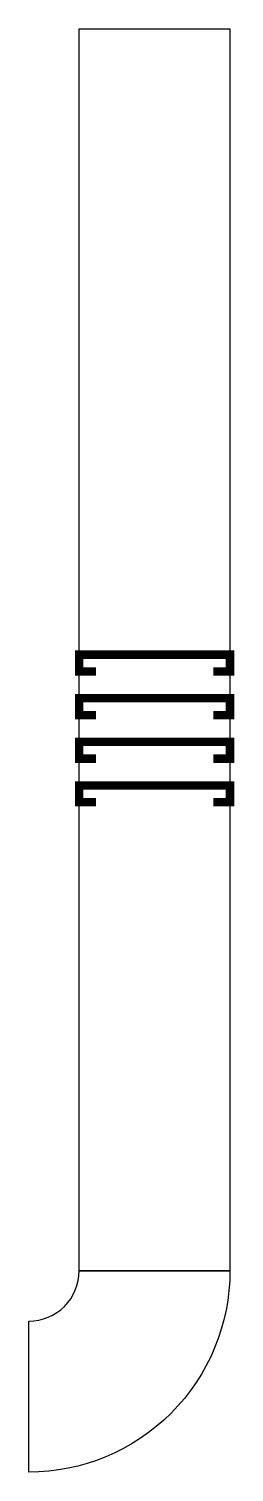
# Model space of a CAD drawing. Header units: millimetres. Extents: x 33932 to 374132, y 182625 to 847314.
# Drawn here: x 343753 to 344978, y 566150 to 574750 of the extents above; entities that cross this region are included whole.
import ezdxf

# ---------------------------------------------------------------- set-up
doc = ezdxf.new("R2010")
doc.units = ezdxf.units.MM
doc.header["$LTSCALE"] = 150
doc.layers.add('-----26 Electrical Cable Tray_LV_STSPDU_B', color=41, linetype='Continuous')

msp = doc.modelspace()

# ---------------------------------------------------------------- linework, layer by layer
at = {"layer": '-----26 Electrical Cable Tray_LV_STSPDU_B', "elevation": 0}
msp.add_lwpolyline([(344953.2, 567350), (344053.2, 567350), (344053.2, 574750), (344953.2, 574750)], close=True, dxfattribs=at)
msp.add_lwpolyline([(344953.2, 567350), (344053.2, 567350), (344053.2, 574750), (344953.2, 574750)], close=True, dxfattribs=at)
msp.add_lwpolyline([(344953.2, 567350), (344053.2, 567350), (344053.2, 574750), (344953.2, 574750)], close=True, dxfattribs=at)
msp.add_lwpolyline([(344953.2, 567350), (344053.2, 567350), (344053.2, 574750), (344953.2, 574750)], close=True, dxfattribs=at)
msp.add_lwpolyline([(344953.2, 567350), (344053.2, 567350), (344053.2, 574750), (344953.2, 574750)], close=True, dxfattribs=at)
msp.add_lwpolyline([(344953.2, 567350), (344053.2, 567350), (344053.2, 574750), (344953.2, 574750)], close=True, dxfattribs=at)
msp.add_lwpolyline([(344953.2, 567350), (344053.2, 567350), (344053.2, 574750), (344953.2, 574750)], close=True, dxfattribs=at)
msp.add_lwpolyline([(344953.2, 567350), (344053.2, 567350), (344053.2, 574750), (344953.2, 574750)], close=True, dxfattribs=at)
at = {"layer": '-----26 Electrical Cable Tray_LV_STSPDU_B', "ltscale": 7.5, "const_width": 50, "elevation": 0}
for points in [[(344853.2, 570921.1), (344953.2, 570921.1), (344953.2, 571021.1), (344053.3, 571021.1), (344053.3, 570921.1), (344153.3, 570921.1)], [(344853.2, 570921.1), (344953.2, 570921.1), (344953.2, 571021.1), (344053.3, 571021.1), (344053.3, 570921.1), (344153.3, 570921.1)], [(344853.2, 570661.3), (344953.2, 570661.3), (344953.2, 570761.3), (344053.3, 570761.3), (344053.3, 570661.3), (344153.3, 570661.3)], [(344853.2, 570661.3), (344953.2, 570661.3), (344953.2, 570761.3), (344053.3, 570761.3), (344053.3, 570661.3), (344153.3, 570661.3)], [(344853.2, 570401.5), (344953.2, 570401.5), (344953.2, 570501.5), (344053.3, 570501.5), (344053.3, 570401.5), (344153.3, 570401.5)], [(344853.2, 570401.5), (344953.2, 570401.5), (344953.2, 570501.5), (344053.3, 570501.5), (344053.3, 570401.5), (344153.3, 570401.5)], [(344853.2, 570141.7), (344953.2, 570141.7), (344953.2, 570241.7), (344053.3, 570241.7), (344053.3, 570141.7), (344153.3, 570141.7)], [(344853.2, 570141.7), (344953.2, 570141.7), (344953.2, 570241.7), (344053.3, 570241.7), (344053.3, 570141.7), (344153.3, 570141.7)]]:
    msp.add_lwpolyline(points, dxfattribs=at)
at = {"layer": '-----26 Electrical Cable Tray_LV_STSPDU_B', "elevation": 0}
msp.add_lwpolyline([(343753.2, 567050), (343753.2, 567050, 0.414214), (344053.2, 567350), (344053.2, 567350), (344953.2, 567350, -0.414214), (343753.2, 566150)], format="xyb", close=True, dxfattribs=at)
msp.add_lwpolyline([(343753.2, 567050), (343753.2, 567050, 0.414214), (344053.2, 567350), (344053.2, 567350), (344953.2, 567350, -0.414214), (343753.2, 566150)], format="xyb", close=True, dxfattribs=at)
msp.add_lwpolyline([(343753.2, 567050), (343753.2, 567050, 0.414214), (344053.2, 567350), (344053.2, 567350), (344953.2, 567350, -0.414214), (343753.2, 566150)], format="xyb", close=True, dxfattribs=at)
msp.add_lwpolyline([(343753.2, 567050), (343753.2, 567050, 0.414214), (344053.2, 567350), (344053.2, 567350), (344953.2, 567350, -0.414214), (343753.2, 566150)], format="xyb", close=True, dxfattribs=at)
msp.add_lwpolyline([(343753.2, 567050), (343753.2, 567050, 0.414214), (344053.2, 567350), (344053.2, 567350), (344953.2, 567350, -0.414214), (343753.2, 566150)], format="xyb", close=True, dxfattribs=at)
msp.add_lwpolyline([(343753.2, 567050), (343753.2, 567050, 0.414214), (344053.2, 567350), (344053.2, 567350), (344953.2, 567350, -0.414214), (343753.2, 566150)], format="xyb", close=True, dxfattribs=at)
msp.add_lwpolyline([(343753.2, 567050), (343753.2, 567050, 0.414214), (344053.2, 567350), (344053.2, 567350), (344953.2, 567350, -0.414214), (343753.2, 566150)], format="xyb", close=True, dxfattribs=at)
msp.add_lwpolyline([(343753.2, 567050), (343753.2, 567050, 0.414214), (344053.2, 567350), (344053.2, 567350), (344953.2, 567350, -0.414214), (343753.2, 566150)], format="xyb", close=True, dxfattribs=at)

doc.saveas('drawing.dxf')
